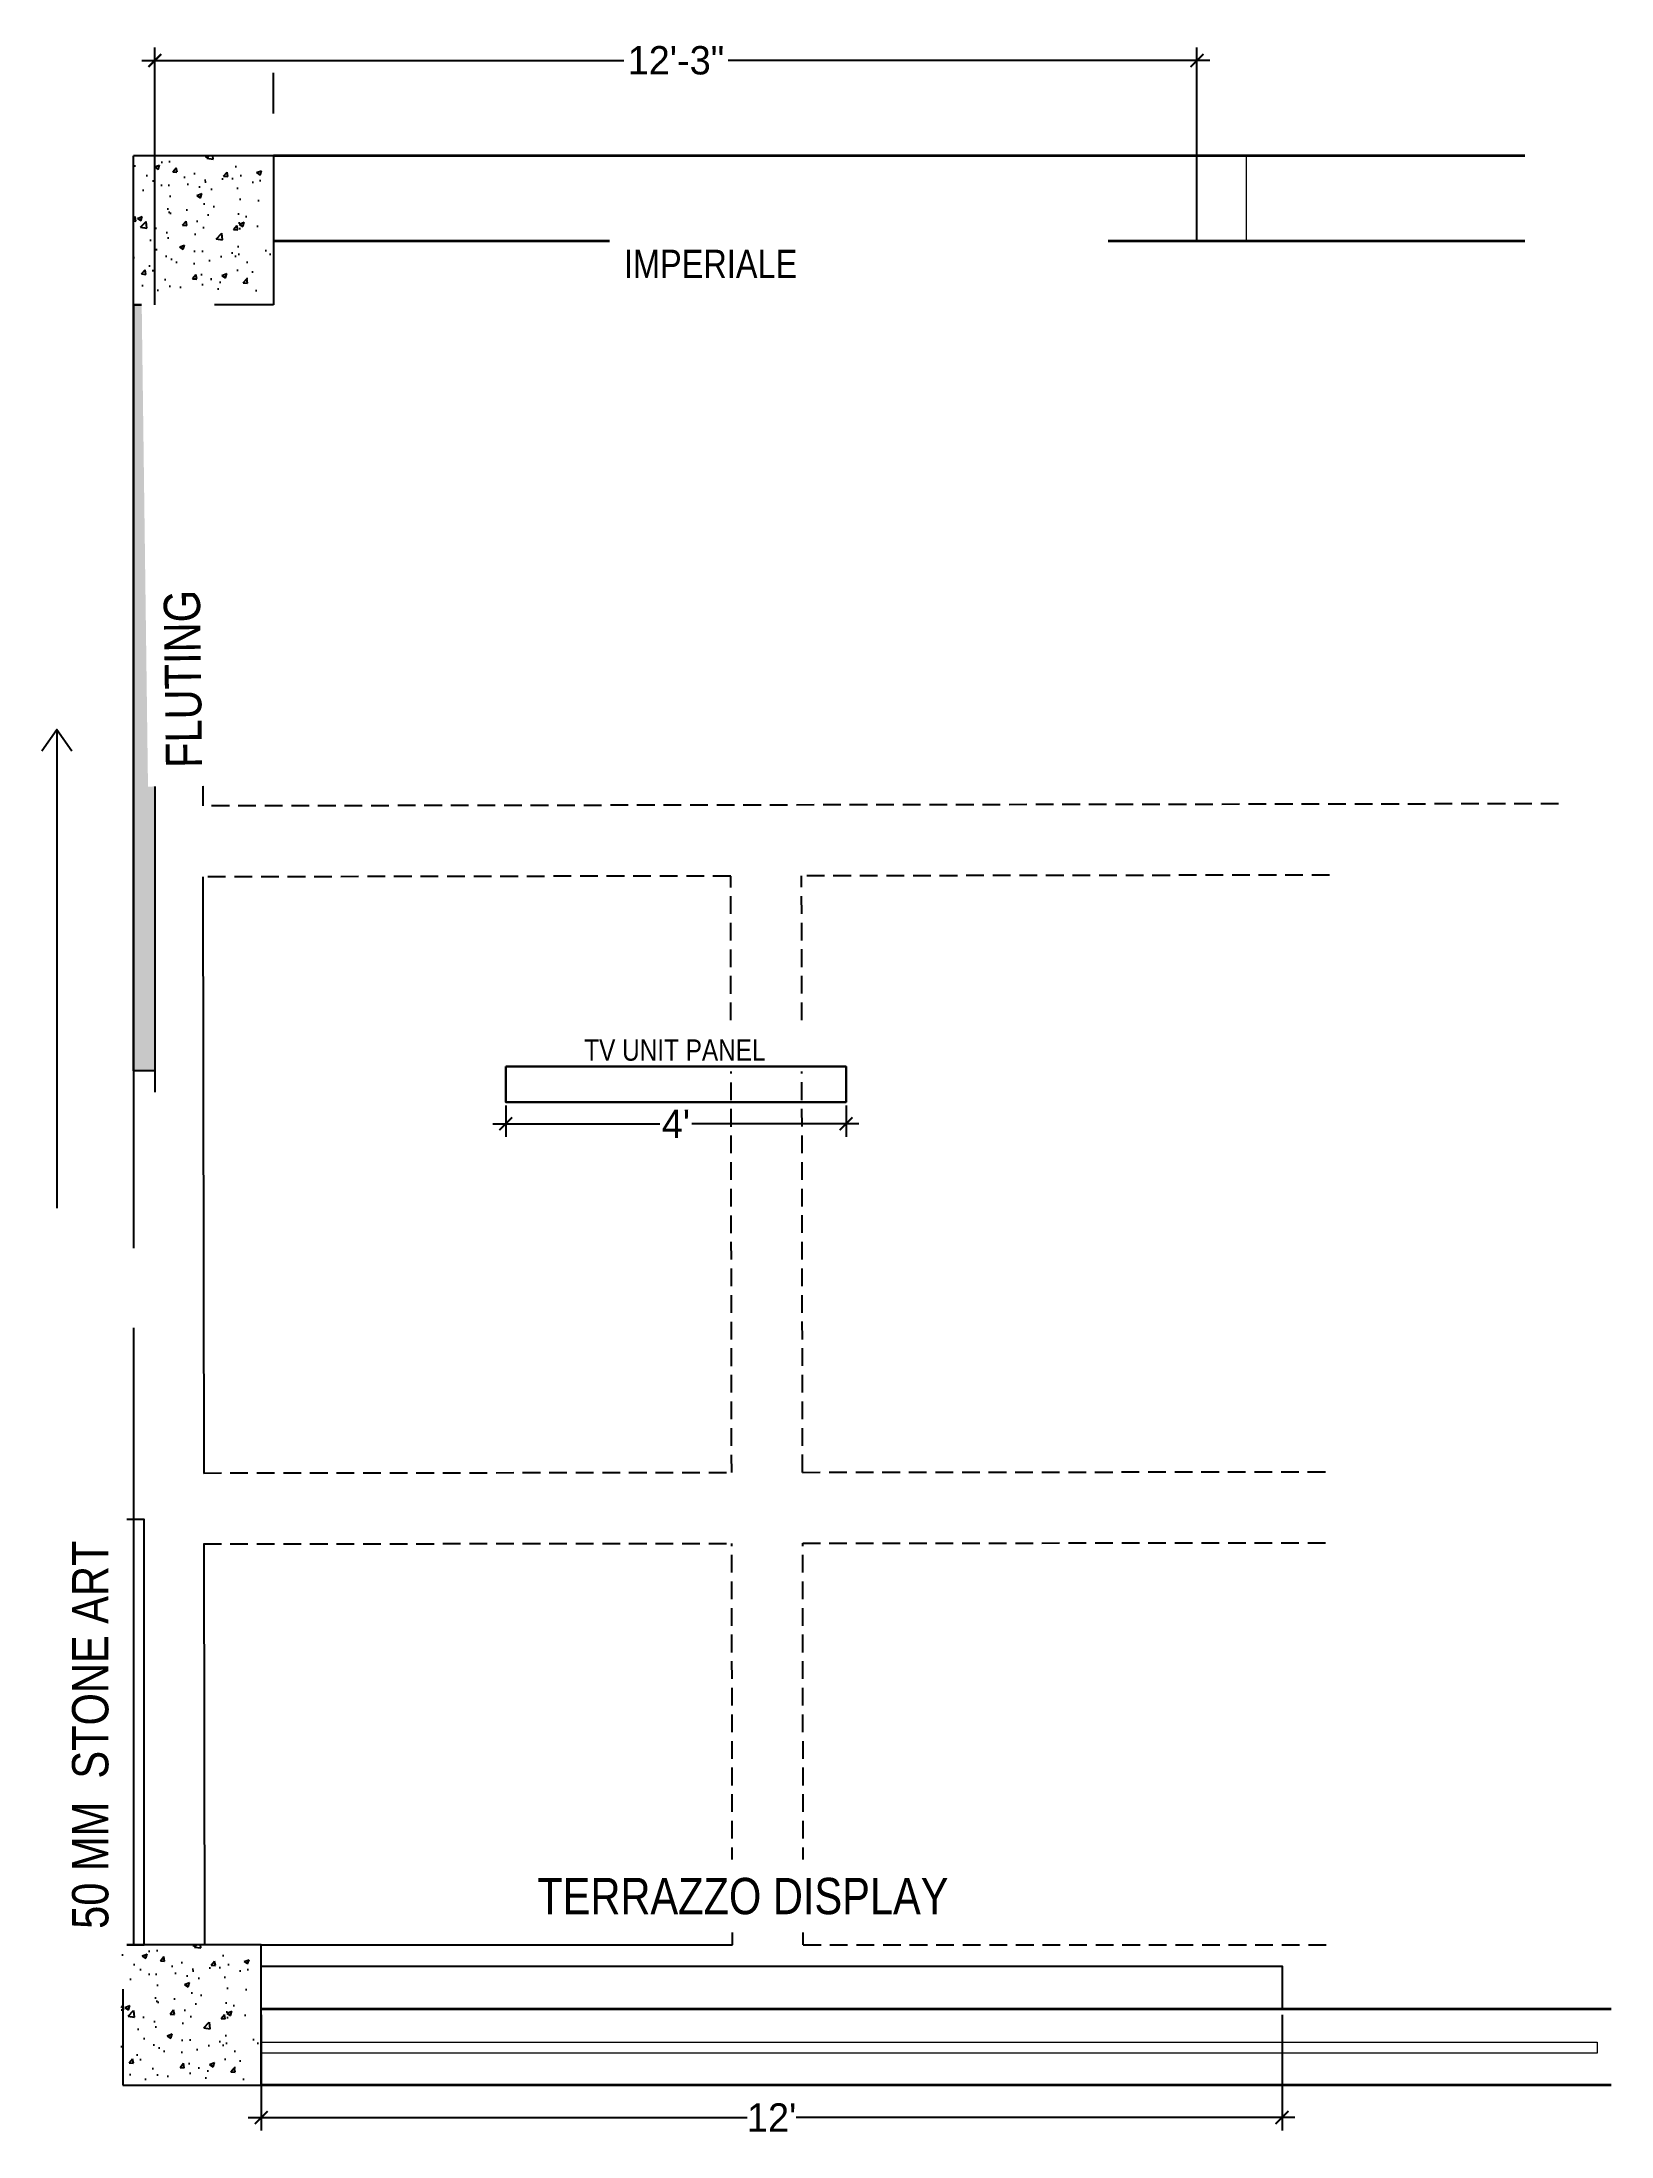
# Model space of a CAD drawing. Header units: inches. Extents: x -137722 to 81594, y -22256 to -1207.
# Drawn here: x -65422.3 to -65201, y -2562.6 to -2267.3 of the extents above; entities that cross this region are included whole.
import ezdxf

# ---------------------------------------------------------------- set-up
doc = ezdxf.new("R2010")
doc.units = ezdxf.units.IN
doc.header["$LTSCALE"] = 0.05
doc.header["$MEASUREMENT"] = 0
doc.header["$PDMODE"] = 3
doc.header["$PDSIZE"] = -4
doc.linetypes.add('A2-XREF-115_FURN$0$HIDDEN', pattern=[0.375, 0.25, -0.125])
doc.linetypes.add('DASHED2', pattern=[0.375, 0.25, -0.125])
doc.layers.get('Defpoints').update_dxf_attribs({"linetype": 'DASHED2'})
for name, color, linetype in [('00 floor', 7, 'Continuous'), ('beam', 7, 'Continuous'), ('Civil Dimension - Text', 7, 'Continuous'), ('text', 176, 'Continuous'), ('Vector Graphics', 7, 'Continuous')]:
    doc.layers.add(name, color=color, linetype=linetype)
doc.layers.add('FURNITURE', color=36, linetype='Continuous', lineweight=18)
doc.layers.add('WALL', color=7, linetype='Continuous', lineweight=35)
doc.styles.add('4MMOF3-8', font='ARIALN.TTF', dxfattribs={"height": 5.12})
doc.styles.add('9-128OF1-4', font='stylu.ttf')
doc.styles.get("Standard").update_dxf_attribs({"font": 'stylu.ttf', "height": 6})
doc.dimstyles.new('DIM 1-4', dxfattribs={"dimtxt": 3.0792, "dimasz": 1.82, "dimexe": 1.82, "dimexo": 0, "dimgap": 0.09, "dimtad": 0, "dimzin": 0, "dimdsep": 46, "dimlunit": 4, "dimtxsty": '9-128OF1-4', "dimblk": 'ARCHTICK', "dimcen": 1.8125, "dimdle": 1.82, "dimclrd": 8, "dimclre": 8, "dimadec": 0, "dimazin": 0, "dimtfac": 1, "dimtofl": 0, "dimtmove": 0, "dimatfit": 3, "dimldrblk": 'OPEN90', "dimfxl": 1, "dimtolj": 1, "dimtzin": 0, "dimlwd": -1, "dimarcsym": 0})
doc.dimstyles.new('rhythm des-01', dxfattribs={"dimtxt": 6, "dimasz": 2, "dimexe": 2, "dimexo": 0, "dimgap": 0.09, "dimtad": 0, "dimdec": 0, "dimzin": 0, "dimdsep": 46, "dimlunit": 4, "dimtxsty": 'Standard', "dimblk": 'ARCHTICK', "dimcen": 0, "dimclrd": 251, "dimclre": 251, "dimclrt": 20, "dimadec": 0, "dimazin": 0, "dimtfac": 1, "dimtdec": 0, "dimtix": 1, "dimtofl": 0, "dimtmove": 1, "dimatfit": 0, "dimldrblk": 'ARCHTICK', "dimfxl": 1, "dimtolj": 1, "dimtzin": 0, "dimarcsym": 0})

msp = doc.modelspace()

# ---------------------------------------------------------------- blocks, each defined once
blk = doc.blocks.new('_ArchTick')
at = {"color": 0, "const_width": 0.15}
blk.add_lwpolyline([(-0.5, -0.5), (0.5, 0.5)], dxfattribs=at)
blk = doc.blocks.new('*D232')
at = {"layer": 'Civil Dimension - Text', "color": 8, "ltscale": 50, "transparency": 16777216}
for p, q in [((-65408.22, -2269.95), (-65340.25, -2269.95)), ((-65257.58, -2269.95), (-65325.55, -2269.95))]:
    blk.add_line(p, q, dxfattribs=at)
at = {"layer": 'Civil Dimension - Text', "color": 8, "lineweight": -2, "ltscale": 50, "transparency": 16777216}
for p, q in [((-65406.4, -2304.42), (-65406.4, -2268.13)), ((-65259.4, -2295.42), (-65259.4, -2268.13))]:
    blk.add_line(p, q, dxfattribs=at)
at = {"layer": 'Defpoints', "color": 0, "ltscale": 50, "transparency": 16777216}
for p in [(-65259.4, -2269.95), (-65259.4, -2295.42), (-65406.4, -2304.42)]:
    blk.add_point(p, dxfattribs=at)
at = {"layer": 'Civil Dimension - Text', "color": 8, "ltscale": 50, "transparency": 16777216, "xscale": 1.82, "yscale": 1.82, "zscale": 1.82, "rotation": 180}
blk.add_blockref('_ArchTick', (-65406.4, -2269.95), dxfattribs=at)
at = {"layer": 'Civil Dimension - Text', "color": 8, "ltscale": 50, "transparency": 16777216, "xscale": 1.82, "yscale": 1.82, "zscale": 1.82}
blk.add_blockref('_ArchTick', (-65259.4, -2269.95), dxfattribs=at)
at = {"layer": 'Civil Dimension - Text', "color": 0, "ltscale": 50, "transparency": 16777216, "insert": (-65332.9, -2269.95), "char_height": 4, "attachment_point": 5, "style": '9-128OF1-4'}
blk.add_mtext('\\A1;12\'-3"', dxfattribs=at)
blk = doc.blocks.new('_Open90')
at = {"color": 0, "linetype": 'ByBlock', "lineweight": -2}
for p, q in [((0, 0), (-1, 0)), ((-0.5, 0.5), (0, 0)), ((0, 0), (-0.5, -0.5))]:
    blk.add_line(p, q, dxfattribs=at)
blk = doc.blocks.new('*D233')
at = {"layer": 'Civil Dimension - Text', "color": 8, "lineweight": -2, "ltscale": 50, "transparency": 16777216}
for p, q in [((-65391.4, -2545.54), (-65391.4, -2561.82)), ((-65247.4, -2545.54), (-65247.4, -2561.82))]:
    blk.add_line(p, q, dxfattribs=at)
at = {"layer": 'Civil Dimension - Text', "color": 8, "ltscale": 50, "transparency": 16777216}
for p, q in [((-65393.22, -2560), (-65322.86, -2560)), ((-65245.58, -2560), (-65315.94, -2560))]:
    blk.add_line(p, q, dxfattribs=at)
at = {"layer": 'Defpoints', "color": 0, "ltscale": 50, "transparency": 16777216}
for p in [(-65391.4, -2545.54), (-65247.4, -2545.54), (-65247.4, -2560)]:
    blk.add_point(p, dxfattribs=at)
at = {"layer": 'Civil Dimension - Text', "color": 8, "ltscale": 50, "transparency": 16777216, "xscale": 1.82, "yscale": 1.82, "zscale": 1.82, "rotation": 180}
blk.add_blockref('_ArchTick', (-65391.4, -2560), dxfattribs=at)
at = {"layer": 'Civil Dimension - Text', "color": 8, "ltscale": 50, "transparency": 16777216, "xscale": 1.82, "yscale": 1.82, "zscale": 1.82}
blk.add_blockref('_ArchTick', (-65247.4, -2560), dxfattribs=at)
at = {"layer": 'Civil Dimension - Text', "color": 0, "ltscale": 50, "transparency": 16777216, "insert": (-65319.4, -2560), "char_height": 4, "attachment_point": 5, "style": '9-128OF1-4'}
blk.add_mtext("\\A1;12'", dxfattribs=at)
blk = doc.blocks.new('*D231')
at = {"layer": 'Civil Dimension - Text', "color": 8, "lineweight": -2, "ltscale": 50, "transparency": 16777216}
for p, q in [((-65356.9, -2417.31), (-65356.9, -2421.7)), ((-65308.9, -2417.31), (-65308.9, -2421.7))]:
    blk.add_line(p, q, dxfattribs=at)
at = {"layer": 'Civil Dimension - Text', "color": 8, "ltscale": 50, "transparency": 16777216}
for p, q in [((-65358.72, -2419.88), (-65335.16, -2419.88)), ((-65307.08, -2419.88), (-65330.64, -2419.88))]:
    blk.add_line(p, q, dxfattribs=at)
at = {"layer": 'Defpoints', "color": 0, "ltscale": 50, "transparency": 16777216}
for p in [(-65356.9, -2417.31), (-65308.9, -2417.31), (-65308.9, -2419.88)]:
    blk.add_point(p, dxfattribs=at)
at = {"layer": 'Civil Dimension - Text', "color": 8, "ltscale": 50, "transparency": 16777216, "xscale": 1.82, "yscale": 1.82, "zscale": 1.82, "rotation": 180}
blk.add_blockref('_ArchTick', (-65356.9, -2419.88), dxfattribs=at)
at = {"layer": 'Civil Dimension - Text', "color": 8, "ltscale": 50, "transparency": 16777216, "xscale": 1.82, "yscale": 1.82, "zscale": 1.82}
blk.add_blockref('_ArchTick', (-65308.9, -2419.88), dxfattribs=at)
at = {"layer": 'Civil Dimension - Text', "color": 0, "ltscale": 50, "transparency": 16777216, "insert": (-65332.9, -2419.88), "char_height": 4, "attachment_point": 5, "style": '9-128OF1-4'}
blk.add_mtext("\\A1;4'", dxfattribs=at)

# ---------------------------------------------------------------- dimensions: what is measured, and where the dimension line sits
at = {"layer": 'Civil Dimension - Text', "ltscale": 50}
for base, p1, p2, picture, middle in [((-65308.8988, -2419.8761), (-65356.8988, -2417.3136), (-65308.8988, -2417.3136), '*D231', (-65332.8988, -2419.8761)), ((-65247.3988, -2560.0002), (-65391.3988, -2545.5432), (-65247.3988, -2545.5432), '*D233', (-65319.3988, -2560.0002))]:
    dim = msp.add_linear_dim(base=base, p1=p1, p2=p2, dimstyle='DIM 1-4', override={"dimtxt": 4, "dimdec": 3, "dimtdec": 3, "dimtmove": 1, "dimfxl": 0, "dimfrac": 1, "dimarcsym": 1}, dxfattribs=at)
    dim.commit()
    dim.dimension.update_dxf_attribs({"geometry": picture, "text_midpoint": middle})

# ---------------------------------------------------------------- hatches: boundary and pattern name
at = {"layer": '00 floor'}
h = msp.add_hatch(color=45, dxfattribs=at)
h.dxf.hatch_style = 1
h.paths.add_polyline_path([(-65406.3988, -2304.4182), (-65409.3988, -2304.4182), (-65409.3988, -2412.4182), (-65406.3988, -2412.4182)])

# ---------------------------------------------------------------- linework, layer by layer
at = {"color": 5, "lineweight": 13}
msp.add_lwpolyline([(-65391.3988, -2549.3605), (-65202.9662, -2549.3605), (-65202.9662, -2550.9224), (-65391.3988, -2550.9224)], close=True, dxfattribs=at)
at = {"layer": '00 floor'}
for points in [[(-65406.3988, -2304.4182), (-65406.3988, -2412.4182), (-65409.3988, -2412.4182), (-65409.3988, -2304.4182)], [(-65410.8988, -2475.6682), (-65410.8988, -2535.6682), (-65407.8988, -2535.6682), (-65407.8988, -2475.6682)], [(-65391.3988, -2538.6682), (-65247.3988, -2538.6682), (-65247.3988, -2544.6682), (-65391.3988, -2544.6682)]]:
    msp.add_lwpolyline(points, close=True, dxfattribs=at)
at = {"layer": 'beam', "color": 253, "ltscale": 15}
for p, q in [((-65389.6488, -2277.4182), (-65389.6488, -2271.6976)), ((-65409.3988, -2304.4182), (-65409.3988, -2374.9703)), ((-65399.7738, -2304.4182), (-65399.6601, -2375.0692)), ((-65391.3988, -2535.6682), (-65324.9278, -2535.6682))]:
    msp.add_line(p, q, dxfattribs=at)
at = {"layer": 'beam', "color": 9, "linetype": 'A2-XREF-115_FURN$0$HIDDEN', "ltscale": 200, "true_color": 0xc7c8ca}
for p, q in [((-65208.3988, -2374.7614), (-65399.6601, -2375.0692)), ((-65325.1704, -2384.9494), (-65399.644, -2385.0692)), ((-65325.035, -2469.0415), (-65325.1704, -2384.9494)), ((-65240.6968, -2384.8134), (-65315.1704, -2384.9333)), ((-65315.0351, -2469.0304), (-65315.1704, -2384.9333)), ((-65399.5212, -2469.1238), (-65325.035, -2469.0415)), ((-65315.0351, -2469.0304), (-65240.5614, -2468.9482)), ((-65399.5212, -2479.1238), (-65325.019, -2479.0415)), ((-65324.9278, -2535.6682), (-65325.019, -2479.0415)), ((-65315.019, -2479.0304), (-65240.5453, -2478.9481)), ((-65314.9278, -2535.6682), (-65315.019, -2479.0304)), ((-65314.9278, -2535.6682), (-65240.454, -2535.6682))]:
    msp.add_line(p, q, dxfattribs=at)
at = {"layer": 'beam', "color": 9, "ltscale": 15, "true_color": 0xc7c8ca}
for p, q in [((-65409.3988, -2384.9703), (-65409.3988, -2437.4182)), ((-65399.644, -2385.0692), (-65399.5087, -2469.1237)), ((-65409.3988, -2448.6682), (-65409.3988, -2535.6682)), ((-65399.4926, -2479.1237), (-65399.4016, -2535.6682))]:
    msp.add_line(p, q, dxfattribs=at)
at = {"layer": 'Civil Dimension - Text', "ltscale": 50}
msp.add_line((-65406.3988, -2412.4182), (-65406.3988, -2415.4182), dxfattribs=at)
at = {"layer": 'FURNITURE', "ltscale": 50}
msp.add_line((-65252.4523, -2283.4182), (-65252.4523, -2295.4182), dxfattribs=at)
at = {"layer": 'Vector Graphics', "color": 1, "linetype": 'Continuous', "ltscale": 3}
for p, q in [((-65409.3988, -2304.4182), (-65409.3988, -2283.4182)), ((-65389.6488, -2283.4182), (-65409.3988, -2283.4182)), ((-65389.6488, -2283.4182), (-65389.6488, -2304.4182)), ((-65389.6488, -2304.4182), (-65409.3988, -2304.4182))]:
    msp.add_line(p, q, dxfattribs=at)
at = {"layer": 'Vector Graphics', "linetype": 'Continuous', "ltscale": 3}
msp.add_line((-65409.3988, -2304.4182), (-65409.3988, -2410.4182), dxfattribs=at)
at = {"layer": 'Vector Graphics', "color": 1, "linetype": 'Continuous', "ltscale": 3}
msp.add_lwpolyline([(-65410.8988, -2555.4182), (-65391.3988, -2555.4182), (-65391.3988, -2535.6682), (-65410.8988, -2535.6682), (-65410.8988, -2555.4182)], dxfattribs=at)
at = {"layer": 'WALL'}
for p, q in [((-65213.1488, -2283.4182), (-65389.6488, -2283.4182)), ((-65213.1488, -2295.4182), (-65389.6488, -2295.4182)), ((-65391.3988, -2544.6682), (-65200.9746, -2544.6682)), ((-65200.9746, -2555.4182), (-65391.3988, -2555.4182))]:
    msp.add_line(p, q, dxfattribs=at)

msp.set_redraw_order([(e.dxf.handle, doc.entitydb.next_handle()) for e in msp.query("TEXT MTEXT ATTDEF DIMENSION ARC_DIMENSION")])  # texts and dimensions are drawn at this point

# ---------------------------------------------------------------- leaders
at = {"layer": '00 floor'}
msp.add_leader([(-65420.2226, -2364.3042), (-65420.2226, -2431.7773)], dimstyle='rhythm des-01', override={"dimasz": 3, "dimgap": 0.09, "dimtad": 0, "dimldrblk": 'Open90', "dimfxl": 0.18}, dxfattribs=at)

# ---------------------------------------------------------------- next in the draw order: texts
at = {"layer": 'text', "ltscale": 50, "attachment_point": 4, "style": '4MMOF3-8', "bg_fill": 2}
for s, insert, char_height, width in [('IMPERIALE', (-65340.2311, -2298.6358), 4, 66.281096), ('\\pi38.21527;TV UNIT PANEL', (-65384.0552, -2409.509), 3, 101.801618), ('\\pi4.23315;TERRAZZO DISPLAY', (-65356.686, -2528.8109), 5.12, 66.281096)]:
    msp.add_mtext(s, dxfattribs=dict(at, insert=insert, char_height=char_height, width=width))
at = {"layer": 'text', "ltscale": 50, "char_height": 5.12, "width": 66.281096, "attachment_point": 4, "style": '4MMOF3-8', "bg_fill": 2}
for s, insert, rotation in [('FLUTING ', (-65402.2489, -2369.7042), 90.748841), ('\\pi5.93575;50 MM  STONE ART', (-65415.4872, -2539.3366), 90)]:
    msp.add_mtext(s, dxfattribs=dict(at, insert=insert, rotation=rotation))

# ---------------------------------------------------------------- next in the draw order: hatches: boundary and pattern name
at = {"layer": 'Civil Dimension - Text', "ltscale": 50, "true_color": 0x939598}
h = msp.add_hatch(dxfattribs=at)
h.set_pattern_fill('AR-CONC', color=252)
h.set_pattern_definition([(50, (163.6343, 1221.2004), (7.1726018, -0.62752135), [0.75, -8.25]), (355, (163.634, 1221.2004), (-1.3875133, 7.5219213), [0.6, -6.6]), (100.451444, (164.232, 1221.148), (5.7850885, 6.8943999), [0.6374019, -7.0114211]), (46.1842, (163.634, 1223.2004), (10.6724133, -1.6551928), [1.125, -12.375]), (96.635635, (164.524, 1223.063), (9.3466195, 9.741186), [0.9561034, -10.5171376]), (351.184164, (163.634, 1223.2), (9.3466195, 9.741186), [0.9, -9.9]), (21, (164.6343, 1222.7004), (5.9690705, -4.0261889), [0.75, -8.25]), (326, (164.634, 1222.7004), (2.4331533, 7.25150045), [0.6, -6.6]), (71.451445, (165.132, 1222.365), (8.4022238, 3.2253115), [0.6374019, -7.0114211]), (37.5, (163.6343, 1221.2004), (0.12159855, 3.32893854), [0, -6.52, 0, -6.7, 0, -6.625]), (7.5, (163.6343, 1221.2004), (2.63069537, 3.94411712), [0, -3.82, 0, -6.37, 0, -2.525]), (327.5, (161.4043, 1221.2004), (5.33822436, -0.22554872), [0, -2.5, 0, -7.8, 0, -10.35]), (317.5, (160.4043, 1221.2004), (5.8318617, 1.00104982), [0, -3.25, 0, -5.18, 0, -7.35])])
h.paths.add_polyline_path([(-65389.6488, -2283.4182), (-65409.3988, -2283.4182), (-65409.3988, -2302.6682), (-65389.6488, -2302.6682)])
h = msp.add_hatch(dxfattribs=at)
h.set_pattern_fill('AR-CONC', color=252)
h.set_pattern_definition([(50, (161.8843, 968.9504), (7.1726018, -0.62752135), [0.75, -8.25]), (355, (161.884, 968.9504), (-1.3875133, 7.5219213), [0.6, -6.6]), (100.451444, (162.482, 968.898), (5.7850885, 6.8943999), [0.6374019, -7.0114211]), (46.1842, (161.884, 970.9504), (10.6724133, -1.6551928), [1.125, -12.375]), (96.635635, (162.774, 970.813), (9.3466195, 9.741186), [0.9561034, -10.5171376]), (351.184164, (161.884, 970.95), (9.3466195, 9.741186), [0.9, -9.9]), (21, (162.8843, 970.4504), (5.9690705, -4.0261889), [0.75, -8.25]), (326, (162.884, 970.4504), (2.4331533, 7.25150045), [0.6, -6.6]), (71.451445, (163.382, 970.115), (8.4022238, 3.2253115), [0.6374019, -7.0114211]), (37.5, (161.8843, 968.9504), (0.12159855, 3.32893854), [0, -6.52, 0, -6.7, 0, -6.625]), (7.5, (161.8843, 968.9504), (2.63069537, 3.94411712), [0, -3.82, 0, -6.37, 0, -2.525]), (327.5, (159.6543, 968.9504), (5.33822436, -0.22554872), [0, -2.5, 0, -7.8, 0, -10.35]), (317.5, (158.6543, 968.9504), (5.8318617, 1.00104982), [0, -3.25, 0, -5.18, 0, -7.35])])
h.paths.add_polyline_path([(-65391.3988, -2535.6682), (-65411.1488, -2535.6682), (-65411.1488, -2554.9182), (-65391.3988, -2554.9182)])

# ---------------------------------------------------------------- next in the draw order: linework, layer by layer
at = {"layer": 'FURNITURE', "lineweight": 30, "ltscale": 50}
msp.add_lwpolyline([(-65356.8988, -2411.8219), (-65308.8988, -2411.8219), (-65308.8988, -2416.8219), (-65356.8988, -2416.8219)], close=True, dxfattribs=at)

# ---------------------------------------------------------------- next in the draw order: dimensions: what is measured, and where the dimension line sits
at = {"layer": 'Civil Dimension - Text', "ltscale": 50}
dim = msp.add_linear_dim(base=(-65259.3988, -2269.9537), p1=(-65406.3988, -2304.4182), p2=(-65259.3988, -2295.4182), dimstyle='DIM 1-4', override={"dimtxt": 4, "dimdec": 3, "dimtdec": 3, "dimtmove": 1, "dimfxl": 0, "dimfrac": 1, "dimarcsym": 1}, dxfattribs=at)
dim.commit()
dim.dimension.update_dxf_attribs({"geometry": '*D232', "text_midpoint": (-65332.8988, -2269.9537)})

doc.saveas('drawing.dxf')
